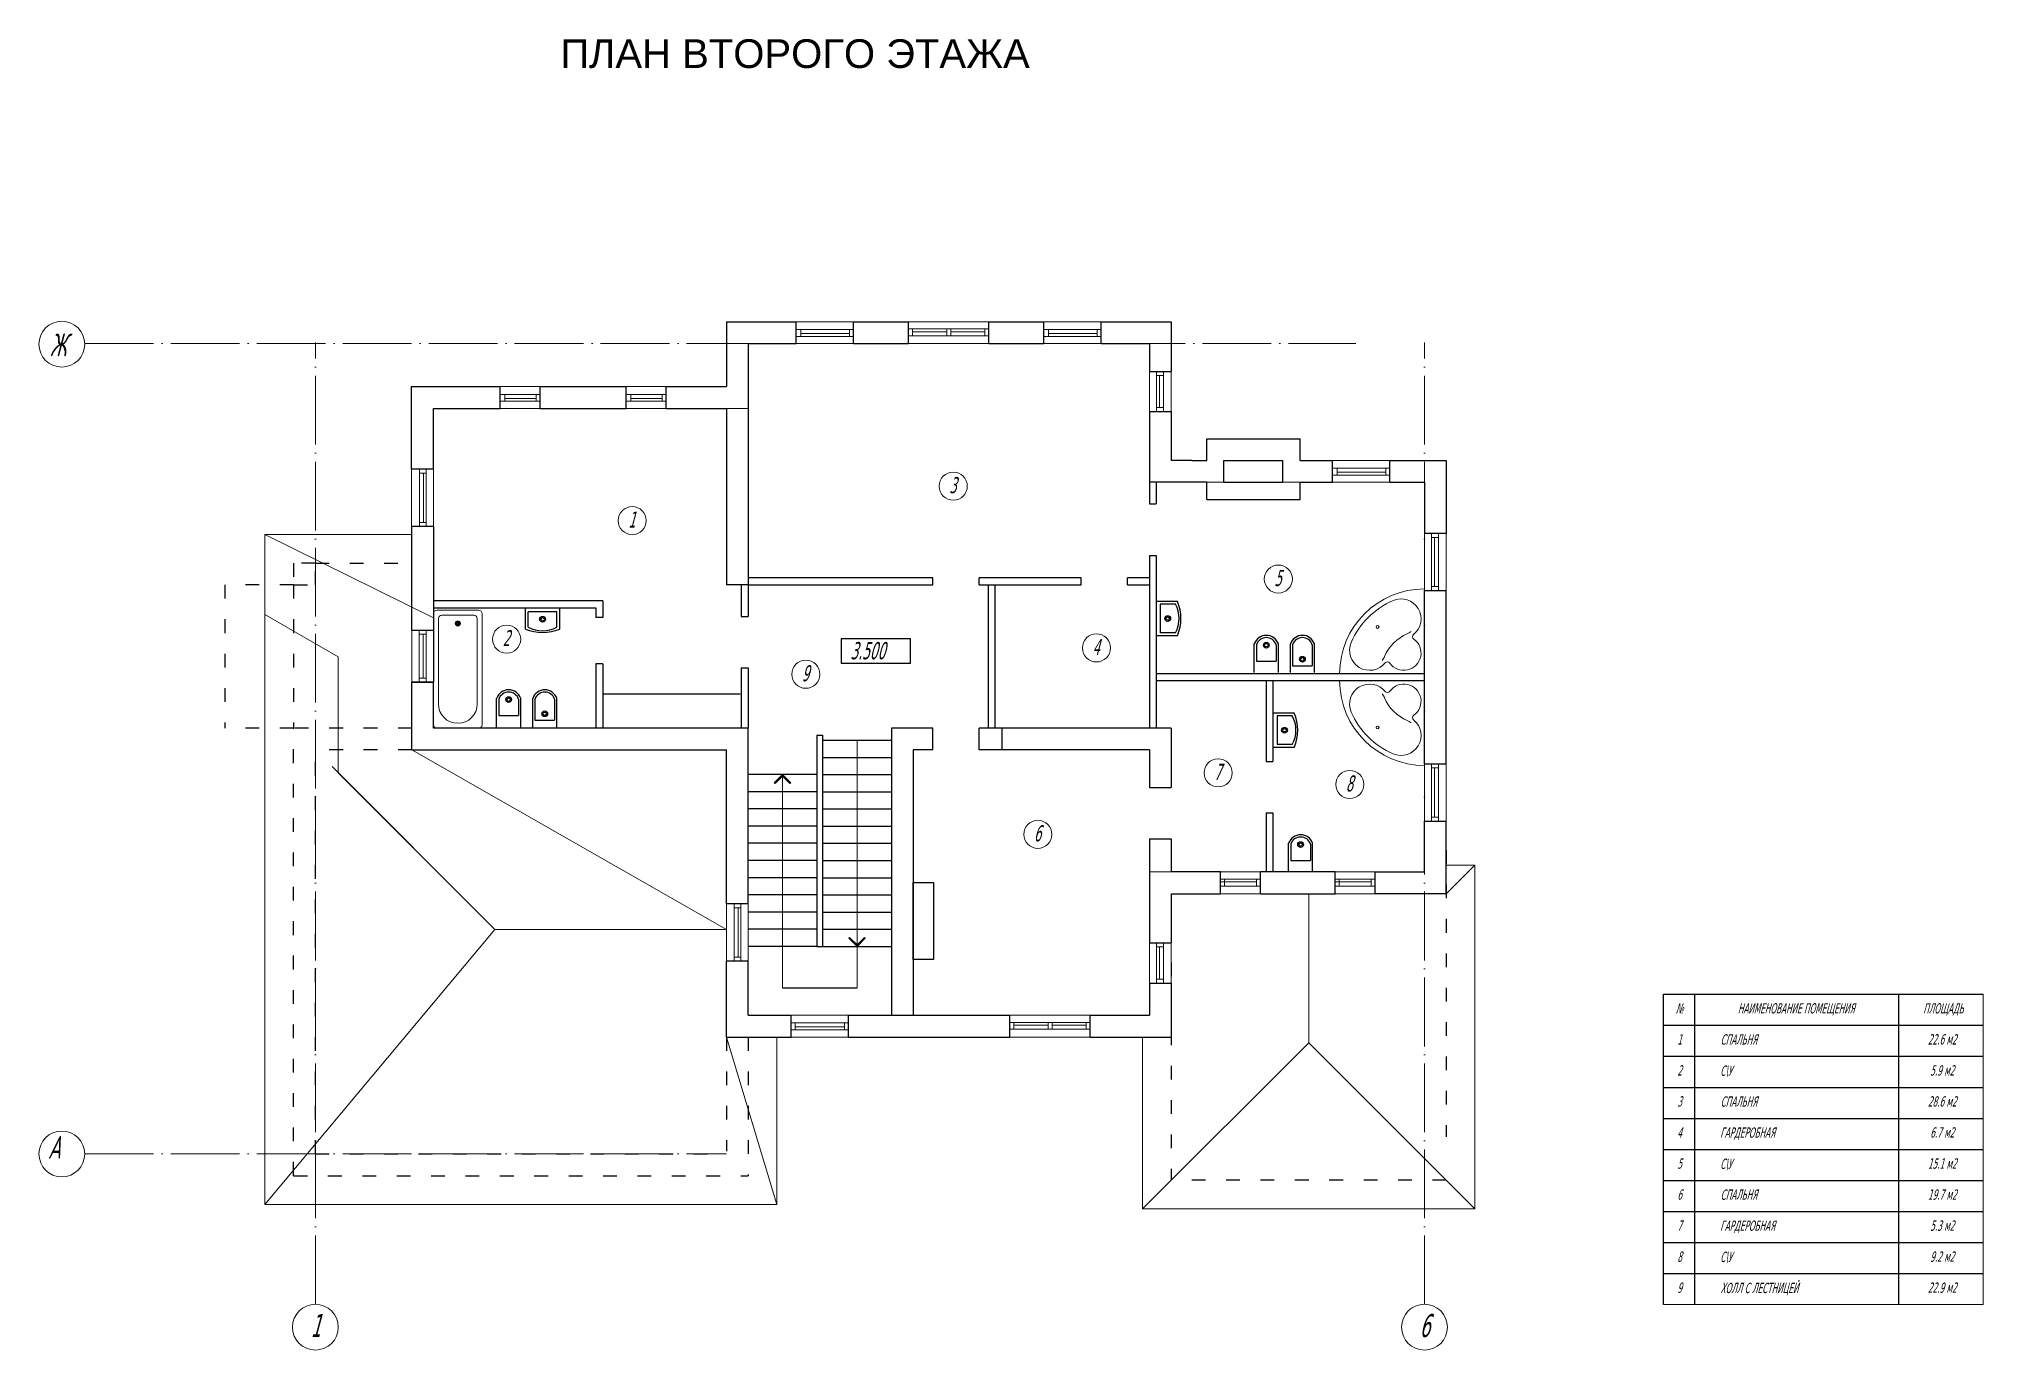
# Model space of a CAD drawing. Header units: millimetres. Extents: x 574812 to 785403, y 231698 to 285481.
# Drawn here: x 668360 to 702280, y 231698 to 254577 of the extents above; entities that cross this region are included whole.
import ezdxf
from ezdxf.enums import TextEntityAlignment as Align

# ---------------------------------------------------------------- set-up
doc = ezdxf.new("R2010")
doc.units = ezdxf.units.MM
doc.linetypes.add('ACAD_ISO03W100', pattern=[30, 12, -18])
doc.linetypes.add('ACAD_ISO04W100', pattern=[30, 24, -3, 0, -3])
for name, color, linetype, lineweight in [('hatch-1', 14, 'Continuous', 5), ('WALL', 7, 'Continuous', 53), ('WALL-outdoor', 14, 'Continuous', 30), ('РАЗМЕР', 250, 'Continuous', 0), ('Сант', 7, 'Continuous', 18)]:
    doc.layers.add(name, color=color, linetype=linetype, lineweight=lineweight)
for name, color, linetype in [('mebel', 175, 'Continuous'), ('OSI', 154, 'Continuous'), ('otmetki', 9, 'Continuous'), ('Для площадей', 7, 'Continuous')]:
    doc.layers.add(name, color=color, linetype=linetype)
doc.styles.get("Standard").update_dxf_attribs({"font": 'TAHOMA.TTF', "width": 0.6, "oblique": 15, "height": 220})
doc.styles.add('style4', font='ARIAL.TTF', dxfattribs={"height": 200})

msp = doc.modelspace()

# ---------------------------------------------------------------- texts
at = {"style": 'style4'}
msp.add_text('ПЛАН ВТОРОГО ЭТАЖА', height=500, dxfattribs=at).set_placement((681552.6, 254319.9), align=Align.MIDDLE_CENTER)
at = {"oblique": 15, "width": 0.6}
for s, p in [('№', (696985.8, 237661.5)), ('НАИМЕНОВАНИЕ ПОМЕЩЕНИЯ', (699019.2, 237661.5)), ('ПЛОЩАДЬ', (701586.8, 237661.5)), ('1', (696985.8, 237119.9)), ('СПАЛЬНЯ', (698018.7, 237118.6)), ('22.6 м2', (701566.5, 237119.9)), ('2', (696985.8, 236578.3)), (' С\\У', (697777.2, 236573.5)), ('5.9 м2', (701566.5, 236578.3)), ('3', (696985.8, 236036.8)), ('СПАЛЬНЯ', (698018.7, 236035.5)), ('28.6 м2', (701566.5, 236036.8)), ('4', (696985.8, 235495.2)), ('ГАРДЕРОБНАЯ', (698170.9, 235493.9)), ('6.7 м2', (701566.5, 235495.2)), ('5', (696985.8, 234953.6)), (' С\\У', (697777.2, 234948.8)), ('15.1 м2', (701566.5, 234953.6)), ('6', (696985.8, 234412.1)), ('СПАЛЬНЯ', (698018.7, 234410.8)), ('19.7 м2', (701566.5, 234412.1)), ('7', (696985.8, 233870.5)), ('ГАРДЕРОБНАЯ', (698170.9, 233869.3)), ('5.3 м2', (701566.5, 233870.5)), ('8', (696985.8, 233328.9)), (' С\\У', (697777.2, 233324.1)), ('9.2 м2', (701566.5, 233328.9)), ('9', (696985.8, 232787.4)), ('ХОЛЛ С ЛЕСТНИЦЕЙ', (698376.7, 232782.5)), ('22.9 м2', (701566.5, 232787.4))]:
    msp.add_text(s, height=180, dxfattribs=at).set_placement(p, align=Align.MIDDLE_CENTER)
at = {"layer": 'OSI', "char_height": 400, "attachment_point": 1}
for s, insert in [('{\\Fromans.shx|c204;Ж}', (668552.1, 249438)), ('{\\Fromans.shx|c204;А}', (668516.6, 235438.3)), ('1', (673098.2, 232326.7)), ('6', (692448.2, 232326.7))]:
    msp.add_mtext(s, dxfattribs=dict(at, insert=insert))
at = {"layer": 'OSI', "lineweight": 20, "char_height": 280, "width": 384.901, "attachment_point": 1}
for s, insert in [('3', (684243.3, 246931.4)), ('1', (678641.8, 246330)), ('5', (689915, 245310.6)), ('2', (676451.2, 244261.4)), ('4', (686742, 244108.8)), ('9', (681671.2, 243649.3)), ('7', (688864.7, 241928.5)), ('8', (691161.3, 241726.1)), ('{\\fTahoma|b0|i0|c0|p32;6}', (685718.8, 240856))]:
    msp.add_mtext(s, dxfattribs=dict(at, insert=insert))
at = {"layer": 'otmetki', "oblique": 15, "width": 0.6}
msp.add_text('3.500', height=300, dxfattribs=at).set_placement((682517, 243752.7))

# ---------------------------------------------------------------- blocks, each defined once
blk = doc.blocks.new('Ванна17х7')
at = {"layer": 'Сант'}
for p, q in [((-355, 135), (-355, -1465)), ((295, 185), (-305, 185)), ((-285, -1165), (-285, 65)), ((-235, 115), (225, 115)), ((-235, 115), (225, 115)), ((-34, 0), (-10, 0)), ((-10, 0), (-10, 25)), ((0, 24), (0, 0)), ((0, 0), (24, 0)), ((275, -1165), (275, 65)), ((345, 135), (345, -1465)), ((-10, -10), (-35, -10)), ((-10, -34), (-10, -10)), ((25, -10), (0, -10)), ((0, -10), (0, -34)), ((295, -1515), (-305, -1515))]:
    blk.add_line(p, q, dxfattribs=at)
for radius in [36.8, 29.6]:
    blk.add_circle((-5, -5), radius, dxfattribs=at)
for centre, radius, start, end in [((-305, 135), 50, 90, 180), ((-235, 65), 50, 90, 180), ((225, 65), 50, 0, 90), ((295, 135), 50, 0, 90), ((-5, -1165), 280, 180, 360), ((-305, -1465), 50, 180, 270), ((295, -1465), 50, 270, 0)]:
    blk.add_arc(centre, radius, start, end, dxfattribs=at)
blk = doc.blocks.new('Ванна угл 2')
at = {"linetype": 'Continuous', "lineweight": 0}
for q in [(0, 1480), (1480, 0)]:
    blk.add_line((0, 0), q, dxfattribs=at)
blk.add_circle((817, 817), 25, dxfattribs=at)
for centre, radius, start, end in [((0, 0), 1480, 0, 90), ((410, 956), 350, 66.782, 230.866), ((0, 0), 1390, 23.218, 66.782), ((158, 646), 50, 305.341, 50.866), ((410, 956), 281, 230.866, 246.782), ((0, 0), 759, 23.218, 66.782), ((360, 360), 300, 125.341, 324.659), ((956, 410), 350, 219.134, 23.218), ((646, 158), 50, 39.134, 144.659), ((956, 410), 281, 203.218, 219.134)]:
    blk.add_arc(centre, radius, start, end, dxfattribs=at)

# ---------------------------------------------------------------- linework, layer by layer
at = {"color": 3, "lineweight": 5}
for p, q in [((672303.6, 234240.9), (672303.6, 245929.9)), ((674863.6, 245929.9), (672303.6, 245929.9)), ((674863.6, 245929.9), (672303.6, 245929.9)), ((673474.1, 241879.4), (676313.6, 239039.9)), ((673583.6, 241769.9), (676313.6, 239039.9)), ((690513.6, 237060.8), (690513.6, 239660.9)), ((672303.6, 234240.9), (676313.6, 239039.9)), ((680353.6, 239039.9), (676313.6, 239039.9)), ((681233.6, 237160.8), (681233.6, 234240.9)), ((672303.6, 234240.9), (681233.6, 234240.9))]:
    msp.add_line(p, q, dxfattribs=at)
at = {"lineweight": 9}
for p, q in [((682633.6, 238018.9), (682633.6, 242340.8)), ((681333.6, 238018.9), (681333.6, 241740.8))]:
    msp.add_line(p, q, dxfattribs=at)
for p, q in [((696706.1, 232492.1), (696706.1, 237907.7)), ((696706.1, 237907.7), (702279.8, 237907.7)), ((697247.7, 232492.1), (697247.7, 237907.7)), ((700808.8, 232492.1), (700808.8, 237907.7)), ((696706.1, 237366.1), (702279.8, 237366.1)), ((696706.1, 236824.6), (702279.8, 236824.6)), ((696706.1, 236283), (702279.8, 236283)), ((696706.1, 235741.5), (702279.8, 235741.5)), ((696706.1, 235199.9), (702279.8, 235199.9)), ((696706.1, 234658.3), (702279.8, 234658.3)), ((696706.1, 234116.8), (702279.8, 234116.8)), ((696706.1, 233575.2), (702279.8, 233575.2)), ((696706.1, 233033.6), (702279.8, 233033.6)), ((696706.1, 233033.6), (702279.8, 233033.6)), ((696706.1, 233033.6), (702279.8, 233033.6))]:
    msp.add_line(p, q)
at = {"lineweight": 5}
for p in [(702279.8, 237907.7), (696706.1, 232492.1)]:
    msp.add_line(p, (702279.8, 232492.1), dxfattribs=at)
at = {"layer": 'hatch-1', "lineweight": 30}
for p, q in [((680353.6, 249640.9), (680353.6, 248509.9)), ((680353.6, 249640.9), (681573.7, 249640.9)), ((681573.7, 249260.9), (681573.7, 249640.9)), ((682573.7, 249640.9), (683533.6, 249640.9)), ((682573.7, 249260.9), (682573.7, 249640.9)), ((683533.6, 249260.9), (683533.6, 249640.9)), ((684933.6, 249640.9), (685893.5, 249640.9)), ((684933.6, 249260.9), (684933.6, 249640.9)), ((685893.5, 249260.9), (685893.5, 249640.9)), ((686893.5, 249260.9), (686893.5, 249640.9)), ((686893.5, 249640.9), (688113.6, 249640.9)), ((688113.6, 249640.9), (688113.6, 248776.1)), ((680733.6, 249260.9), (681573.7, 249260.9)), ((680733.6, 249260.9), (680733.6, 245050.6)), ((682573.7, 249260.9), (683533.6, 249260.9)), ((684933.6, 249260.9), (685893.5, 249260.9)), ((686893.5, 249260.9), (687733.6, 249260.9)), ((687733.6, 249260.9), (687733.6, 248776.1)), ((687733.6, 248776.1), (688113.6, 248776.1)), ((674863.6, 248509.9), (676408, 248509.9)), ((674863.6, 247070.9), (674863.6, 248509.9)), ((676408, 248129.9), (676408, 248509.9)), ((677108, 248129.9), (677108, 248509.9)), ((677108, 248509.9), (678605.9, 248509.9)), ((678605.9, 248129.9), (678605.9, 248509.9)), ((679305.9, 248509.9), (680353.6, 248509.9)), ((679305.9, 248129.9), (679305.9, 248509.9)), ((675243.6, 248129.9), (676408, 248129.9)), ((675243.6, 247070.9), (675243.6, 248129.9)), ((677108, 248129.9), (678605.9, 248129.9)), ((679305.9, 248129.9), (680353.6, 248129.9)), ((680353.6, 248129.9), (680353.6, 245050.6)), ((687733.6, 248076.1), (688113.6, 248076.1)), ((687733.6, 248076.1), (687733.6, 246840.6)), ((688113.6, 248076.1), (688113.6, 247220.6)), ((688733.8, 247600.6), (690363.8, 247600.6)), ((688733.8, 247220.6), (688733.8, 247600.6)), ((690363.8, 247220.6), (690363.8, 247600.6)), ((675243.6, 247070.9), (674863.6, 247070.9)), ((688473.8, 247220.6), (688113.6, 247220.6)), ((688473.8, 247220.6), (688733.8, 247220.6)), ((689033.8, 246840.6), (689033.8, 247220.6)), ((689033.8, 247220.6), (690063.8, 247220.6)), ((690063.8, 246840.6), (690063.8, 247220.6)), ((690363.8, 247220.6), (690928.2, 247220.6)), ((690928.2, 246840.6), (690928.2, 247220.6)), ((691928.2, 246840.6), (691928.2, 247220.6)), ((691928.2, 247220.6), (692913.6, 247220.6)), ((692913.6, 247220.6), (692913.6, 245949.7)), ((688733.8, 246840.6), (687733.6, 246840.6)), ((687733.6, 246840.6), (687733.6, 246464.8)), ((687853.6, 246840.6), (687853.6, 246464.8)), ((688733.8, 246540.6), (688733.8, 246840.6)), ((689033.8, 246840.6), (690063.8, 246840.6)), ((690363.8, 246540.6), (690363.8, 246840.6)), ((690363.8, 246840.6), (690928.2, 246840.6)), ((691928.2, 246840.6), (692533.6, 246840.6)), ((692533.6, 246840.6), (692533.6, 245949.7)), ((687733.6, 246464.8), (687853.6, 246464.8)), ((688733.8, 246540.6), (690363.8, 246540.6)), ((675248.1, 246070.9), (674868.1, 246070.9)), ((674868.1, 244262.3), (674868.1, 246070.9)), ((675248.1, 244262.3), (675248.1, 246070.9)), ((692533.6, 245949.7), (692913.6, 245949.7)), ((687733.6, 245564.8), (687733.6, 242549.9)), ((687733.6, 245564.8), (687853.6, 245564.8)), ((687853.6, 245564.8), (687853.6, 242549.9)), ((680733.6, 245050.6), (680353.6, 245050.6)), ((680613.6, 245050.6), (680613.6, 244500.2)), ((683957.2, 245170.6), (680733.6, 245170.6)), ((680733.6, 245050.6), (683957.2, 245050.6)), ((680733.6, 245050.6), (680733.6, 244500.2)), ((683957.2, 245050.6), (683957.2, 245170.6)), ((684767.2, 245050.6), (684767.2, 245170.6)), ((686544.9, 245170.6), (684767.2, 245170.6)), ((684767.2, 245050.6), (686544.9, 245050.6)), ((684919.2, 245050.6), (684919.2, 242549.9)), ((685039.2, 245050.6), (685039.2, 242549.9)), ((686544.9, 245050.6), (686544.9, 245170.6)), ((687733.6, 245170.6), (687354.9, 245170.6)), ((687354.9, 245050.6), (687354.9, 245170.6)), ((687354.9, 245050.6), (687733.6, 245050.6)), ((692533.6, 241929.8), (692533.6, 244949.7)), ((692533.6, 244949.7), (692913.6, 244949.7)), ((692913.6, 241929.8), (692913.6, 244949.7)), ((678197.9, 244770.6), (675248.1, 244770.6)), ((675248.1, 244650.6), (678077.9, 244650.6)), ((678077.9, 244650.6), (678077.9, 244482.7)), ((678197.9, 244770.6), (678197.9, 244482.7)), ((674868.1, 244262.3), (675248.1, 244262.3)), ((678197.9, 244482.7), (678077.9, 244482.7)), ((680613.6, 244500.2), (680733.6, 244500.2)), ((678197.9, 243671), (678077.9, 243671)), ((678077.9, 243671), (678077.9, 242549.9)), ((678197.9, 243671), (678197.9, 242549.9)), ((680613.6, 243600.2), (680733.6, 243600.2)), ((680613.6, 243600.2), (680613.6, 242549.9)), ((680733.6, 243600.2), (680733.6, 242549.9)), ((674865.9, 243350), (675245.9, 243350)), ((674865.9, 242169.9), (674865.9, 243350)), ((675245.9, 243350), (674865.9, 243350)), ((675245.9, 242549.9), (675245.9, 243350)), ((692533.6, 243499.7), (687853.6, 243499.7)), ((687853.6, 243379.7), (692533.6, 243379.7)), ((689770.6, 243379.7), (689770.6, 241970.7)), ((689890.6, 243379.7), (689890.6, 241970.7)), ((680733.6, 242549.9), (675245.9, 242549.9)), ((680733.6, 239486.8), (680733.6, 242549.9)), ((683233.6, 242549.9), (683233.6, 237540.8)), ((683957.2, 242549.9), (683233.6, 242549.9)), ((683957.2, 242169.9), (683957.2, 242549.9)), ((687733.6, 242549.9), (684767.2, 242549.9)), ((684767.2, 242169.9), (684767.2, 242549.9)), ((685167.2, 242169.9), (685167.2, 242549.9)), ((688113.6, 242549.9), (687733.6, 242549.9)), ((688113.6, 242549.9), (688113.6, 242169.9)), ((681933.6, 242429.9), (681933.6, 238740.8)), ((681933.6, 242429.9), (682033.6, 242429.9)), ((682033.6, 242429.9), (682033.6, 238740.8)), ((674865.9, 242169.9), (680353.6, 242169.9)), ((680353.6, 239486.8), (680353.6, 242169.9)), ((683613.6, 242169.9), (683613.6, 237540.8)), ((683957.2, 242169.9), (683613.6, 242169.9)), ((687733.6, 242169.9), (684767.2, 242169.9)), ((687733.6, 242169.9), (687733.6, 241516.6)), ((688113.6, 242169.9), (688113.6, 241516.6)), ((689770.6, 241970.7), (689890.6, 241970.7)), ((692533.6, 241929.8), (692913.6, 241929.8)), ((687733.6, 241516.6), (688113.6, 241516.6)), ((689770.6, 241070.7), (689890.6, 241070.7)), ((689770.6, 241070.7), (689770.6, 240040.9)), ((689890.6, 241070.7), (689890.6, 240040.9)), ((692533.6, 240929.8), (692913.6, 240929.8)), ((692533.6, 240040.9), (692533.6, 240929.8)), ((692913.6, 239660.9), (692913.6, 240929.8)), ((687733.6, 240616.6), (688113.6, 240616.6)), ((687733.6, 240616.6), (687733.6, 238803.3)), ((688113.6, 240616.6), (688113.6, 240040.9)), ((688973.6, 240040.9), (688113.6, 240040.9)), ((688973.6, 239660.9), (688973.6, 240040.9)), ((690973.6, 240040.9), (689673.6, 240040.9)), ((689673.6, 239660.9), (689673.6, 240040.9)), ((690973.6, 239660.9), (690973.6, 240040.9)), ((691673.6, 240040.9), (692533.6, 240040.9)), ((691673.6, 239660.9), (691673.6, 240040.9)), ((680733.6, 239486.8), (680353.6, 239486.8)), ((688113.6, 239660.9), (688113.6, 238803.3)), ((688113.6, 239660.9), (688973.6, 239660.9)), ((689673.6, 239660.9), (690973.6, 239660.9)), ((692913.6, 239660.9), (691673.6, 239660.9)), ((687733.6, 238803.3), (688113.6, 238803.3)), ((680353.6, 237160.8), (680353.6, 238486.8)), ((680738.1, 238486.8), (680358.1, 238486.8)), ((680733.6, 237540.8), (680733.6, 238486.8)), ((681933.6, 238740.8), (682033.6, 238740.8)), ((687733.6, 238103.3), (687733.6, 237540.8)), ((687733.6, 238103.3), (688113.6, 238103.3)), ((688113.6, 238103.3), (688113.6, 237160.8)), ((680733.6, 237540.8), (681483.6, 237540.8)), ((681483.6, 237160.8), (681483.6, 237540.8)), ((682483.6, 237540.8), (685302, 237540.8)), ((682483.6, 237160.8), (682483.6, 237540.8)), ((685302, 237160.8), (685302, 237540.8)), ((686702, 237540.8), (687733.6, 237540.8)), ((686702, 237160.8), (686702, 237540.8)), ((680353.6, 237160.8), (681483.6, 237160.8)), ((682483.6, 237160.8), (685302, 237160.8)), ((686702, 237160.8), (688113.6, 237160.8))]:
    msp.add_line(p, q, dxfattribs=at)
at = {"layer": 'hatch-1', "color": 5, "lineweight": 30}
msp.add_line((680595.9, 243146.1), (678197.9, 243146.1), dxfattribs=at)
at = {"layer": 'hatch-1', "lineweight": 30}
msp.add_lwpolyline([(683613.6, 239855.3), (683969.9, 239855.3), (683969.9, 238513.1), (683613.6, 238513.1)], close=True, dxfattribs=at)
at = {"layer": 'mebel', "color": 5}
for p, q in [((676848.2, 244279.9), (676848.2, 244639.9)), ((676898.2, 244313.4), (676898.2, 244579.9)), ((677398.2, 244579.9), (676898.2, 244579.9)), ((677398.2, 244313.4), (677398.2, 244579.9)), ((677448.2, 244279.9), (677448.2, 244639.9)), ((688224.2, 244762.6), (687864.2, 244762.6)), ((688190.7, 244712.6), (687924.2, 244712.6)), ((687924.2, 244712.6), (687924.2, 244212.6)), ((688224.2, 244162.6), (687864.2, 244162.6)), ((688190.7, 244212.6), (687924.2, 244212.6)), ((689564.3, 243519.7), (689564.3, 244019.7)), ((689602.1, 244006.8), (689602.1, 243719.7)), ((689946.4, 244006.8), (689946.4, 243719.7)), ((689984.3, 243519.7), (689984.3, 244019.7)), ((690194.3, 243519.7), (690194.3, 244019.7)), ((690232.1, 244006.8), (690232.1, 243639.7)), ((690576.4, 244006.8), (690576.4, 243639.7)), ((690614.3, 243519.7), (690614.3, 244019.7)), ((689602.1, 243719.7), (689946.4, 243719.7)), ((690232.1, 243639.7), (690576.4, 243639.7)), ((676345.9, 242569.9), (676345.9, 243069.9)), ((676383.7, 243056.9), (676383.7, 242769.9)), ((676728, 243056.9), (676728, 242769.9)), ((676765.9, 242569.9), (676765.9, 243069.9)), ((676975.9, 242569.9), (676975.9, 243069.9)), ((677013.7, 243056.9), (677013.7, 242689.9)), ((677358, 243056.9), (677358, 242689.9)), ((677395.9, 242569.9), (677395.9, 243069.9)), ((676383.7, 242769.9), (676728, 242769.9)), ((677013.7, 242689.9), (677358, 242689.9)), ((690261.2, 242813.8), (689901.2, 242813.8)), ((690227.7, 242763.8), (689961.2, 242763.8)), ((689961.2, 242763.8), (689961.2, 242263.8)), ((690261.2, 242213.8), (689901.2, 242213.8)), ((690227.7, 242263.8), (689961.2, 242263.8)), ((690162.6, 240040.9), (690162.6, 240540.9)), ((690200.4, 240527.9), (690200.4, 240240.9)), ((690544.7, 240527.9), (690544.7, 240240.9)), ((690582.6, 240040.9), (690582.6, 240540.9)), ((690200.4, 240240.9), (690544.7, 240240.9))]:
    msp.add_line(p, q, dxfattribs=at)
at = {"layer": 'mebel'}
for p, q in [((682033.6, 242340.8), (683233.6, 242340.8)), ((682033.6, 242040.8), (683233.6, 242040.8)), ((681933.6, 241740.8), (680733.6, 241740.8)), ((682033.6, 241740.8), (683233.6, 241740.8)), ((681933.6, 241440.8), (680733.6, 241440.8)), ((682033.6, 241440.8), (683233.6, 241440.8)), ((681933.6, 241140.8), (680733.6, 241140.8)), ((681933.6, 240840.8), (680733.6, 240840.8)), ((682033.6, 241140.8), (683233.6, 241140.8)), ((682033.6, 240840.8), (683233.6, 240840.8)), ((681933.6, 240540.8), (680733.6, 240540.8)), ((682033.6, 240540.8), (683233.6, 240540.8)), ((681933.6, 240240.8), (680733.6, 240240.8)), ((682033.6, 240240.8), (683233.6, 240240.8)), ((681933.6, 239940.8), (680733.6, 239940.8)), ((682033.6, 239940.8), (683233.6, 239940.8)), ((681933.6, 239640.8), (680733.6, 239640.8)), ((682033.6, 239640.8), (683233.6, 239640.8)), ((681933.6, 239340.8), (680733.6, 239340.8)), ((682033.6, 239340.8), (683233.6, 239340.8)), ((681933.6, 239040.8), (680733.6, 239040.8)), ((682033.6, 239040.8), (683233.6, 239040.8)), ((681933.6, 238740.8), (680733.6, 238740.8)), ((682033.6, 238740.8), (683233.6, 238740.8)), ((681333.6, 238018.9), (682633.6, 238018.9))]:
    msp.add_line(p, q, dxfattribs=at)
at = {"layer": 'mebel', "lineweight": 9}
for p, q in [((682633.6, 242340.8), (682633.6, 238980.7)), ((681333.6, 241740.8), (681189.8, 241598.3)), ((681203.9, 241584.1), (681189.8, 241598.3)), ((681333.6, 241712.6), (681203.9, 241584.1)), ((681333.6, 241740.8), (681333.6, 238980.7)), ((681333.6, 241740.8), (681477.3, 241598.3)), ((681333.6, 241712.6), (681463.3, 241584.1)), ((681463.3, 241584.1), (681477.3, 241598.3)), ((682503.9, 238897.5), (682489.8, 238883.3)), ((682633.6, 238740.8), (682489.8, 238883.3)), ((682633.6, 238768.9), (682503.9, 238897.5)), ((682633.6, 238768.9), (682763.3, 238897.5)), ((682633.6, 238740.8), (682777.3, 238883.3)), ((682763.3, 238897.5), (682777.3, 238883.3))]:
    msp.add_line(p, q, dxfattribs=at)
at = {"layer": 'mebel', "lineweight": 18}
for centre in [(684312.6, 246772.7), (678711, 246171.4), (689984.3, 245152), (676520.4, 244102.8), (686811.2, 243950.2), (681740.4, 243490.7), (688934, 241769.9), (691230.5, 241567.5), (685788.1, 240697.4)]:
    msp.add_circle(centre, 245, dxfattribs=at)
at = {"layer": 'mebel', "color": 5}
for centre, radius in [((677148.2, 244449.9), 50), ((677148.2, 244449.9), 30), ((688054.2, 244462.6), 50), ((688054.2, 244462.6), 30), ((689774.3, 243997.7), 50), ((689774.3, 243997.7), 30), ((690404.3, 243752), 50), ((690404.3, 243752), 30), ((676555.9, 243047.9), 50), ((676555.9, 243047.9), 30), ((677185.9, 242802.1), 50), ((677185.9, 242802.1), 30), ((690091.2, 242513.8), 50), ((690091.2, 242513.8), 30), ((690372.6, 240518.9), 50), ((690372.6, 240518.9), 30)]:
    msp.add_circle(centre, radius, dxfattribs=at)
for centre, radius, start, end in [((687730.4, 244462.6), 523.8, 331.49273, 28.50727), ((687504.2, 244462.6), 780, 337.38014, 22.61986), ((677148.2, 244999.9), 780, 247.38014, 292.61986), ((677148.2, 244773.7), 523.8, 241.49273, 298.50727), ((689774.3, 243947.7), 222, 18.92464, 161.07536), ((689774.3, 243947.7), 182, 18.92464, 161.07536), ((690404.3, 243947.7), 222, 18.92464, 161.07536), ((690404.3, 243947.7), 182, 18.92464, 161.07536), ((676555.9, 242997.9), 222, 18.92464, 161.07536), ((677185.9, 242997.9), 222, 18.92464, 161.07536), ((676555.9, 242997.9), 182, 18.92464, 161.07536), ((677185.9, 242997.9), 182, 18.92464, 161.07536), ((689767.4, 242513.8), 523.8, 331.49273, 28.50727), ((689541.2, 242513.8), 780, 337.38014, 22.61986), ((690372.6, 240468.9), 222, 18.92464, 161.07536), ((690372.6, 240468.9), 182, 18.92464, 161.07536)]:
    msp.add_arc(centre, radius, start, end, dxfattribs=at)
at = {"layer": 'OSI', "linetype": 'ACAD_ISO04W100', "lineweight": 9, "ltscale": 50}
for p, q in [((669160.1, 249260.9), (691338.3, 249260.9)), ((673183.6, 232497.7), (673183.6, 249280.9)), ((692533.6, 232497.7), (692533.6, 249280.9)), ((669160.1, 235120.9), (680353.6, 235120.9))]:
    msp.add_line(p, q, dxfattribs=at)
at = {"layer": 'OSI', "linetype": 'ACAD_ISO03W100', "ltscale": 20}
for p, q in [((673183.6, 245429.9), (674863.6, 245429.9)), ((673183.6, 245429.9), (674863.6, 245429.9)), ((672803.6, 245049.9), (671603.6, 245049.9)), ((671603.6, 245049.9), (671603.6, 242549.9)), ((672803.6, 245049.9), (671603.6, 245049.9)), ((671603.6, 245049.9), (671603.6, 242549.9)), ((672803.6, 245049.9), (672803.6, 242549.9)), ((672803.6, 245049.9), (672803.6, 242549.9)), ((672803.6, 242549.9), (671603.6, 242549.9)), ((672803.6, 242549.9), (671603.6, 242549.9)), ((672803.6, 234740.9), (672803.6, 242549.9)), ((674865.9, 242549.9), (672803.6, 242549.9)), ((674865.9, 242549.9), (672803.6, 242549.9)), ((673183.6, 235120.9), (673183.6, 242169.9)), ((674865.9, 242169.9), (673183.6, 242169.9)), ((674865.9, 242169.9), (673183.6, 242169.9)), ((692913.6, 240420.9), (692913.6, 235420.8)), ((688113.6, 239660.9), (688113.6, 234660.8)), ((680353.6, 237160.8), (680353.6, 235170.9)), ((680733.6, 237160.8), (680733.6, 234740.9)), ((673183.6, 235120.9), (680353.6, 235120.9)), ((672803.6, 234740.9), (680733.6, 234740.9)), ((692913.6, 234660.8), (688113.6, 234660.8))]:
    msp.add_line(p, q, dxfattribs=at)
msp.add_lwpolyline([(672803.6, 245429.9), (672803.6, 245049.9), (673183.6, 245049.9), (673183.6, 245429.9)], close=True, dxfattribs=at)
msp.add_lwpolyline([(672803.6, 245429.9), (672803.6, 245049.9), (673183.6, 245049.9), (673183.6, 245429.9)], close=True, dxfattribs=at)
at = {"layer": 'OSI', "lineweight": 20}
for centre in [(668760.1, 249249.8), (668760.1, 235120.9), (673183.6, 232097.7), (692533.6, 232097.7)]:
    msp.add_circle(centre, 400, dxfattribs=at)
at = {"layer": 'WALL', "lineweight": 25}
msp.add_lwpolyline([(682356.3, 243682.5), (683564.5, 243682.5), (683564.5, 244111.5), (682356.3, 244111.5)], close=True, dxfattribs=at)
at = {"layer": 'WALL-outdoor', "lineweight": 13}
for p, q in [((681573.7, 249640.9), (682573.7, 249640.9)), ((685893.5, 249640.9), (686893.5, 249640.9)), ((681573.7, 249260.9), (682573.7, 249260.9)), ((685893.5, 249260.9), (686893.5, 249260.9)), ((687733.6, 248076.1), (687733.6, 249076.1)), ((688113.6, 248076.1), (688113.6, 249076.1)), ((676408, 248509.9), (677108, 248509.9)), ((678605.9, 248509.9), (679305.9, 248509.9)), ((676408, 248129.9), (677108, 248129.9)), ((678605.9, 248129.9), (679305.9, 248129.9)), ((687733.6, 248076.1), (687733.6, 248129.9)), ((688113.6, 248076.1), (688113.6, 248129.9)), ((674863.6, 247070.9), (674863.6, 246070.9)), ((675243.6, 247070.9), (675243.6, 246070.9)), ((690928.2, 247220.6), (691928.2, 247220.6)), ((690928.2, 246840.6), (691928.2, 246840.6)), ((692533.6, 244949.7), (692533.6, 245949.7)), ((692913.6, 244949.7), (692913.6, 245949.7)), ((674868.1, 244262.3), (674868.1, 243350)), ((675248.1, 244262.3), (675248.1, 243350)), ((692533.6, 240929.8), (692533.6, 241929.8)), ((692913.6, 240929.8), (692913.6, 241929.8)), ((680353.6, 239486.8), (680353.6, 238486.8)), ((680733.6, 239486.8), (680733.6, 238486.8)), ((687733.6, 238103.3), (687733.6, 238803.3)), ((688113.6, 238103.3), (688113.6, 238803.3)), ((681483.6, 237540.8), (682483.6, 237540.8)), ((681483.6, 237160.8), (682483.6, 237160.8))]:
    msp.add_line(p, q, dxfattribs=at)
at = {"layer": 'WALL-outdoor', "lineweight": 5}
for p, q in [((682503.7, 249505.9), (681654.3, 249505.9)), ((681654.3, 249385.9), (681654.3, 249505.9)), ((682503.7, 249435.9), (681654.3, 249435.9)), ((682503.7, 249385.9), (681654.3, 249385.9)), ((682503.7, 249385.9), (682503.7, 249505.9)), ((683533.6, 249640.9), (684933.6, 249640.9)), ((683603.6, 249515.9), (684863.6, 249515.9)), ((683603.6, 249465.9), (684198.6, 249465.9)), ((683603.6, 249395.9), (684863.6, 249395.9)), ((684268.6, 249465.9), (684863.6, 249465.9)), ((686823.5, 249505.9), (685974.2, 249505.9)), ((685974.2, 249385.9), (685974.2, 249505.9)), ((686823.5, 249435.9), (685974.2, 249435.9)), ((686823.5, 249385.9), (685974.2, 249385.9)), ((686823.5, 249385.9), (686823.5, 249505.9)), ((683533.6, 249260.9), (684933.6, 249260.9)), ((687858.6, 248706.1), (687858.6, 248146.1)), ((687858.6, 248706.1), (687978.6, 248706.1)), ((687908.6, 248706.1), (687908.6, 248146.1)), ((687978.6, 248706.1), (687978.6, 248146.1)), ((677038, 248374.9), (676488.6, 248374.9)), ((676488.6, 248254.9), (676488.6, 248374.9)), ((677038, 248304.9), (676488.6, 248304.9)), ((677038, 248254.9), (677038, 248374.9)), ((679235.9, 248374.9), (678686.5, 248374.9)), ((678686.5, 248254.9), (678686.5, 248374.9)), ((679235.9, 248304.9), (678686.5, 248304.9)), ((679235.9, 248254.9), (679235.9, 248374.9)), ((677038, 248254.9), (676488.6, 248254.9)), ((679235.9, 248254.9), (678686.5, 248254.9)), ((687858.6, 248146.1), (687978.6, 248146.1)), ((674998.6, 247000.9), (674998.6, 246140.9)), ((675118.6, 247000.9), (674998.6, 247000.9)), ((675068.6, 247000.9), (675068.6, 246140.9)), ((675118.6, 247000.9), (675118.6, 246140.9)), ((691858.2, 247085.6), (691008.8, 247085.6)), ((691008.8, 246965.6), (691008.8, 247085.6)), ((691858.2, 247015.6), (691008.8, 247015.6)), ((691858.2, 246965.6), (691008.8, 246965.6)), ((691858.2, 246965.6), (691858.2, 247085.6)), ((675118.6, 246140.9), (674998.6, 246140.9)), ((692658.6, 245879.7), (692658.6, 245019.7)), ((692658.6, 245879.7), (692778.6, 245879.7)), ((692708.6, 245879.7), (692708.6, 245019.7)), ((692778.6, 245879.7), (692778.6, 245019.7)), ((692658.6, 245019.7), (692778.6, 245019.7)), ((674996.3, 244192.3), (674996.3, 243420)), ((675116.3, 244192.3), (674996.3, 244192.3)), ((675066.3, 244192.3), (675066.3, 243420)), ((675116.3, 244192.3), (675116.3, 243420)), ((675116.3, 243420), (674996.3, 243420)), ((692658.6, 241859.8), (692658.6, 240999.8)), ((692658.6, 241859.8), (692778.6, 241859.8)), ((692708.6, 241859.8), (692708.6, 240999.8)), ((692778.6, 241859.8), (692778.6, 240999.8)), ((692658.6, 240999.8), (692778.6, 240999.8)), ((689673.6, 240040.9), (688973.6, 240040.9)), ((688973.6, 239865.9), (689043.6, 239865.9)), ((689603.6, 239915.9), (689043.6, 239915.9)), ((689603.6, 239865.9), (689043.6, 239865.9)), ((691673.6, 240040.9), (690973.6, 240040.9)), ((690973.6, 239865.9), (691043.6, 239865.9)), ((691603.6, 239915.9), (691043.6, 239915.9)), ((691603.6, 239865.9), (691043.6, 239865.9)), ((689673.6, 239660.9), (688973.6, 239660.9)), ((689603.6, 239795.9), (689043.6, 239795.9)), ((691673.6, 239660.9), (690973.6, 239660.9)), ((691603.6, 239795.9), (691043.6, 239795.9)), ((680488.6, 239416.8), (680488.6, 238556.8)), ((680608.6, 239416.8), (680488.6, 239416.8)), ((680558.6, 239416.8), (680558.6, 238556.8)), ((680608.6, 239416.8), (680608.6, 238556.8)), ((687858.6, 238803.3), (687978.6, 238803.3)), ((680608.6, 238556.8), (680488.6, 238556.8)), ((687858.6, 238733.3), (687858.6, 238173.3)), ((687858.6, 238733.3), (687978.6, 238733.3)), ((687908.6, 238733.3), (687908.6, 238173.3)), ((687978.6, 238733.3), (687978.6, 238173.3)), ((687858.6, 238173.3), (687978.6, 238173.3)), ((686702, 237540.8), (685302, 237540.8)), ((681553.6, 237405.8), (682413.6, 237405.8)), ((681553.6, 237285.8), (681553.6, 237405.8)), ((681553.6, 237335.8), (682413.6, 237335.8)), ((681553.6, 237285.8), (682413.6, 237285.8)), ((682413.6, 237285.8), (682413.6, 237405.8)), ((686702, 237160.8), (685302, 237160.8)), ((686632, 237415.8), (685372, 237415.8)), ((685967, 237365.8), (685372, 237365.8)), ((686632, 237295.8), (685372, 237295.8)), ((686632, 237365.8), (686037, 237365.8))]:
    msp.add_line(p, q, dxfattribs=at)
at = {"layer": 'WALL-outdoor', "lineweight": 13}
for points in [[(681573.7, 249385.9), (681654.3, 249385.9), (681654.3, 249505.9), (681573.7, 249505.9)], [(682573.7, 249385.9), (682503.7, 249385.9), (682503.7, 249505.9), (682573.7, 249505.9)], [(683603.6, 249515.9), (683533.6, 249515.9), (683533.6, 249395.9), (683603.6, 249395.9)], [(683533.6, 249515.9), (683603.6, 249515.9), (683603.6, 249395.9), (683533.6, 249395.9)], [(684198.6, 249515.9), (684268.6, 249515.9), (684268.6, 249395.9), (684198.6, 249395.9)], [(684933.6, 249515.9), (684863.6, 249515.9), (684863.6, 249395.9), (684933.6, 249395.9)], [(685893.5, 249385.9), (685974.2, 249385.9), (685974.2, 249505.9), (685893.5, 249505.9)], [(686893.5, 249385.9), (686823.5, 249385.9), (686823.5, 249505.9), (686893.5, 249505.9)], [(687858.6, 248706.1), (687858.6, 248776.1), (687978.6, 248776.1), (687978.6, 248706.1)], [(676408, 248254.9), (676488.6, 248254.9), (676488.6, 248374.9), (676408, 248374.9)], [(677108, 248254.9), (677038, 248254.9), (677038, 248374.9), (677108, 248374.9)], [(678605.9, 248254.9), (678686.5, 248254.9), (678686.5, 248374.9), (678605.9, 248374.9)], [(679305.9, 248254.9), (679235.9, 248254.9), (679235.9, 248374.9), (679305.9, 248374.9)], [(687858.6, 248076.1), (687858.6, 248146.1), (687978.6, 248146.1), (687978.6, 248076.1)], [(675118.6, 247070.9), (675118.6, 247000.9), (674998.6, 247000.9), (674998.6, 247070.9)], [(690928.2, 246965.6), (691008.8, 246965.6), (691008.8, 247085.6), (690928.2, 247085.6)], [(691928.2, 246965.6), (691858.2, 246965.6), (691858.2, 247085.6), (691928.2, 247085.6)], [(675118.6, 246070.9), (675118.6, 246140.9), (674998.6, 246140.9), (674998.6, 246070.9)], [(692658.6, 245879.7), (692658.6, 245949.7), (692778.6, 245949.7), (692778.6, 245879.7)], [(692658.6, 244949.7), (692658.6, 245019.7), (692778.6, 245019.7), (692778.6, 244949.7)], [(675116.3, 244262.3), (675116.3, 244192.3), (674996.3, 244192.3), (674996.3, 244262.3)], [(675116.3, 243350), (675116.3, 243420), (674996.3, 243420), (674996.3, 243350)], [(692658.6, 241859.8), (692658.6, 241929.8), (692778.6, 241929.8), (692778.6, 241859.8)], [(692658.6, 240929.8), (692658.6, 240999.8), (692778.6, 240999.8), (692778.6, 240929.8)], [(688973.6, 239915.9), (689043.6, 239915.9), (689043.6, 239795.9), (688973.6, 239795.9)], [(689673.6, 239915.9), (689603.6, 239915.9), (689603.6, 239795.9), (689673.6, 239795.9)], [(690973.6, 239915.9), (691043.6, 239915.9), (691043.6, 239795.9), (690973.6, 239795.9)], [(691673.6, 239915.9), (691603.6, 239915.9), (691603.6, 239795.9), (691673.6, 239795.9)], [(680608.6, 239486.8), (680608.6, 239416.8), (680488.6, 239416.8), (680488.6, 239486.8)], [(687858.6, 238733.3), (687858.6, 238803.3), (687978.6, 238803.3), (687978.6, 238733.3)], [(680608.6, 238486.8), (680608.6, 238556.8), (680488.6, 238556.8), (680488.6, 238486.8)], [(687858.6, 238103.3), (687858.6, 238173.3), (687978.6, 238173.3), (687978.6, 238103.3)], [(681483.6, 237285.8), (681553.6, 237285.8), (681553.6, 237405.8), (681483.6, 237405.8)], [(682483.6, 237285.8), (682413.6, 237285.8), (682413.6, 237405.8), (682483.6, 237405.8)], [(685302, 237415.8), (685372, 237415.8), (685372, 237295.8), (685302, 237295.8)], [(685967, 237415.8), (686037, 237415.8), (686037, 237295.8), (685967, 237295.8)], [(686702, 237415.8), (686632, 237415.8), (686632, 237295.8), (686702, 237295.8)]]:
    msp.add_lwpolyline(points, dxfattribs=at)
for points in [[(683533.6, 249395.9), (683603.6, 249395.9), (683603.6, 249515.9), (683533.6, 249515.9)], [(684198.6, 249395.9), (684268.6, 249395.9), (684268.6, 249515.9), (684198.6, 249515.9)], [(684863.6, 249395.9), (684933.6, 249395.9), (684933.6, 249515.9), (684863.6, 249515.9)], [(689043.6, 239795.9), (688973.6, 239795.9), (688973.6, 239915.9), (689043.6, 239915.9)], [(689673.6, 239795.9), (689603.6, 239795.9), (689603.6, 239915.9), (689673.6, 239915.9)], [(691043.6, 239795.9), (690973.6, 239795.9), (690973.6, 239915.9), (691043.6, 239915.9)], [(691673.6, 239795.9), (691603.6, 239795.9), (691603.6, 239915.9), (691673.6, 239915.9)], [(685372, 237295.8), (685302, 237295.8), (685302, 237415.8), (685372, 237415.8)], [(686037, 237295.8), (685967, 237295.8), (685967, 237415.8), (686037, 237415.8)], [(686702, 237295.8), (686632, 237295.8), (686632, 237415.8), (686702, 237415.8)]]:
    msp.add_lwpolyline(points, close=True, dxfattribs=at)
at = {"layer": 'Для площадей', "color": 3, "lineweight": 5}
msp.add_lwpolyline([(675243.6, 248129.9), (680733.6, 248129.9), (680733.6, 249260.9), (687733.6, 249260.9), (687733.6, 246840.6), (689033.8, 246840.6), (689033.8, 247220.6), (690063.8, 247220.6), (690063.8, 246840.6), (692533.6, 246840.6), (692533.6, 240040.9), (687733.6, 240040.9), (687733.6, 237540.8), (680733.6, 237540.8), (680733.6, 242549.9), (675245.6, 242549.9), (675243.6, 248129.9)], dxfattribs=at)
at = {"layer": 'РАЗМЕР', "color": 3, "lineweight": 5}
for p, q in [((675243.6, 244476.4), (672303.6, 245929.9)), ((672303.6, 244534.6), (673583.6, 243792.2)), ((673583.6, 241769.9), (673583.6, 243792.2)), ((680353.6, 239039.9), (674865.9, 242169.9)), ((692913.6, 240160.9), (693413.6, 240160.9)), ((692913.6, 239660.9), (693413.6, 240160.9)), ((693413.6, 240160.9), (693413.6, 234160.8)), ((680353.6, 237160.8), (681233.6, 234239.9)), ((687613.6, 237160.8), (687613.6, 234160.8)), ((687613.6, 234160.8), (690513.6, 237060.8)), ((693413.6, 234160.8), (690513.6, 237060.8)), ((693413.6, 234160.8), (687613.6, 234160.8))]:
    msp.add_line(p, q, dxfattribs=at)

# ---------------------------------------------------------------- block references
at = {"color": 5, "xscale": -1}
msp.add_blockref('Ванна угл 2', (692533.6, 243499.7), dxfattribs=at)
at = {"xscale": 1.209999999962747, "yscale": 1.210000000079162, "zscale": 1.21}
msp.add_blockref('Ванна17х7', (675675.2, 244383), dxfattribs=at)
at = {"color": 5, "rotation": 180}
msp.add_blockref('Ванна угл 2', (692533.6, 243379.7), dxfattribs=at)

msp.set_redraw_order([(e.dxf.handle, doc.entitydb.next_handle()) for e in msp.query("TEXT MTEXT ATTDEF DIMENSION ARC_DIMENSION")])  # texts and dimensions are drawn at this point

doc.saveas('drawing.dxf')
